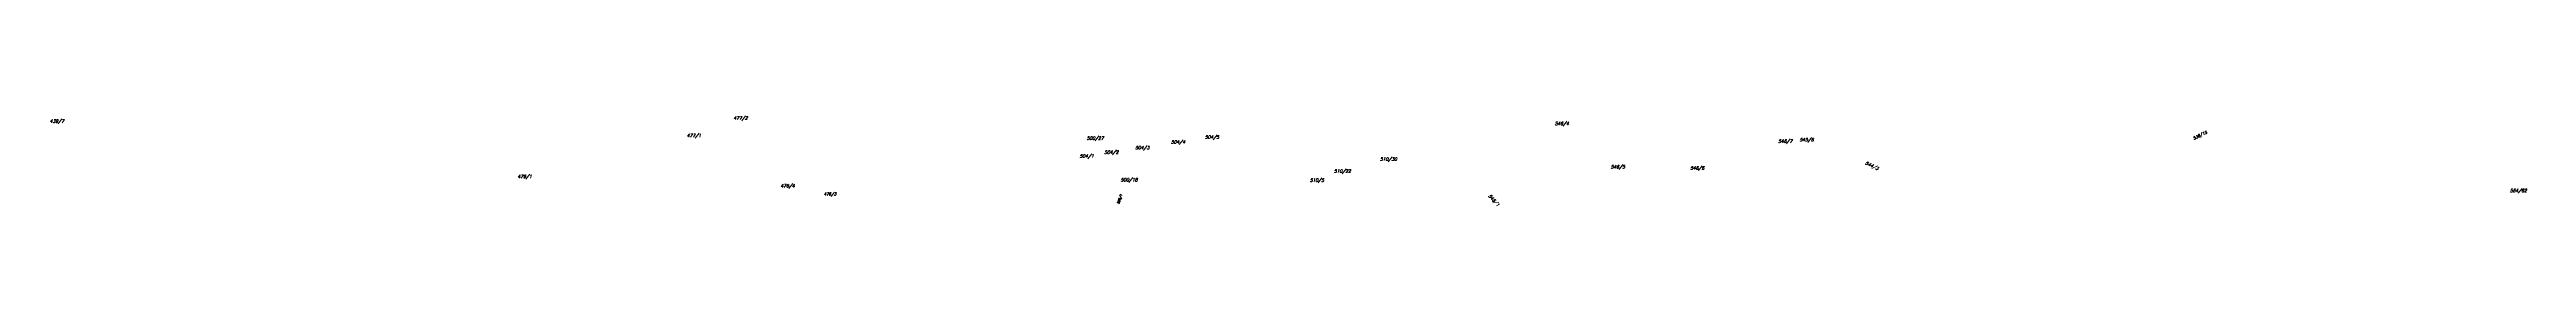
# Model space of a CAD drawing. Header units: millimetres. Extents: x -626413 to -622762, y -1174800 to -1172001.
# Drawn here: x -625700 to -624399, y -1173265 to -1173218 of the extents above; entities that cross this region are included whole.
import ezdxf
from ezdxf.enums import TextEntityAlignment as Align

# ---------------------------------------------------------------- set-up
doc = ezdxf.new("R2010")
doc.units = ezdxf.units.MM
doc.layers.add('Dobrinsko_parcelní čísla', color=7, linetype='Continuous', lineweight=0)
doc.styles.add('Style-ITALICS', font='ITALICS.shx')

msp = doc.modelspace()

# ---------------------------------------------------------------- texts
at = {"layer": 'Dobrinsko_parcelní čísla', "color": 7, "linetype": 'Continuous', "lineweight": 0, "style": 'Style-ITALICS'}
for s, height, p in [('477/2', 1.7, (-625333.4, -1173219.7)), ('439/7', 1.7, (-625692.4, -1173221.3)), ('477/1', 1.7, (-625357.9, -1173228.9)), ('500/27', 1.7, (-625146.5, -1173230.3)), ('504/4', 1.7, (-625103.7, -1173232.3)), ('504/5', 1.7, (-625085.9, -1173229.7)), ('546/4', 1.7, (-624902.2, -1173222.6)), ('546/7', 1.7, (-624784.9, -1173231.9)), ('545/6', 1.7, (-624773.7, -1173231.1)), ('504/1', 1.7, (-625151.7, -1173239.7)), ('504/2', 1.7, (-625138.7, -1173237.7)), ('504/3', 1.7, (-625122.5, -1173235.3)), ('510/30', 1.7, (-624992.5, -1173241.3)), ('546/5', 1.7, (-624872.8, -1173245.4)), ('479/1', 1.7, (-625446.8, -1173250.5)), ('476/4', 1.7, (-625308.7, -1173255.4)), ('500/18', 1.7, (-625128.7, -1173252.2)), ('510/5', 1.7, (-625030.8, -1173252.4)), ('510/22', 1.7, (-625016.7, -1173247.6)), ('546/6', 1.7, (-624831.1, -1173246)), ('564/62', 1.7, (-624399.2, -1173257.9)), ('476/3', 1.5, (-625286.9, -1173259.6))]:
    msp.add_text(s, height=height, dxfattribs=at).set_placement(p, align=Align.RIGHT)
for s, height, rotation, p in [('536/15', 1.5, 26, (-624567, -1173226.9)), ('544/3', 1.7, 334, (-624740.1, -1173246.3)), ('505/1', 1.2, 70, (-625136.6, -1173259.3)), ('546/1', 1.7, 312, (-624939.7, -1173265.5))]:
    msp.add_text(s, height=height, rotation=rotation, dxfattribs=at).set_placement(p, align=Align.RIGHT)

doc.saveas('drawing.dxf')
